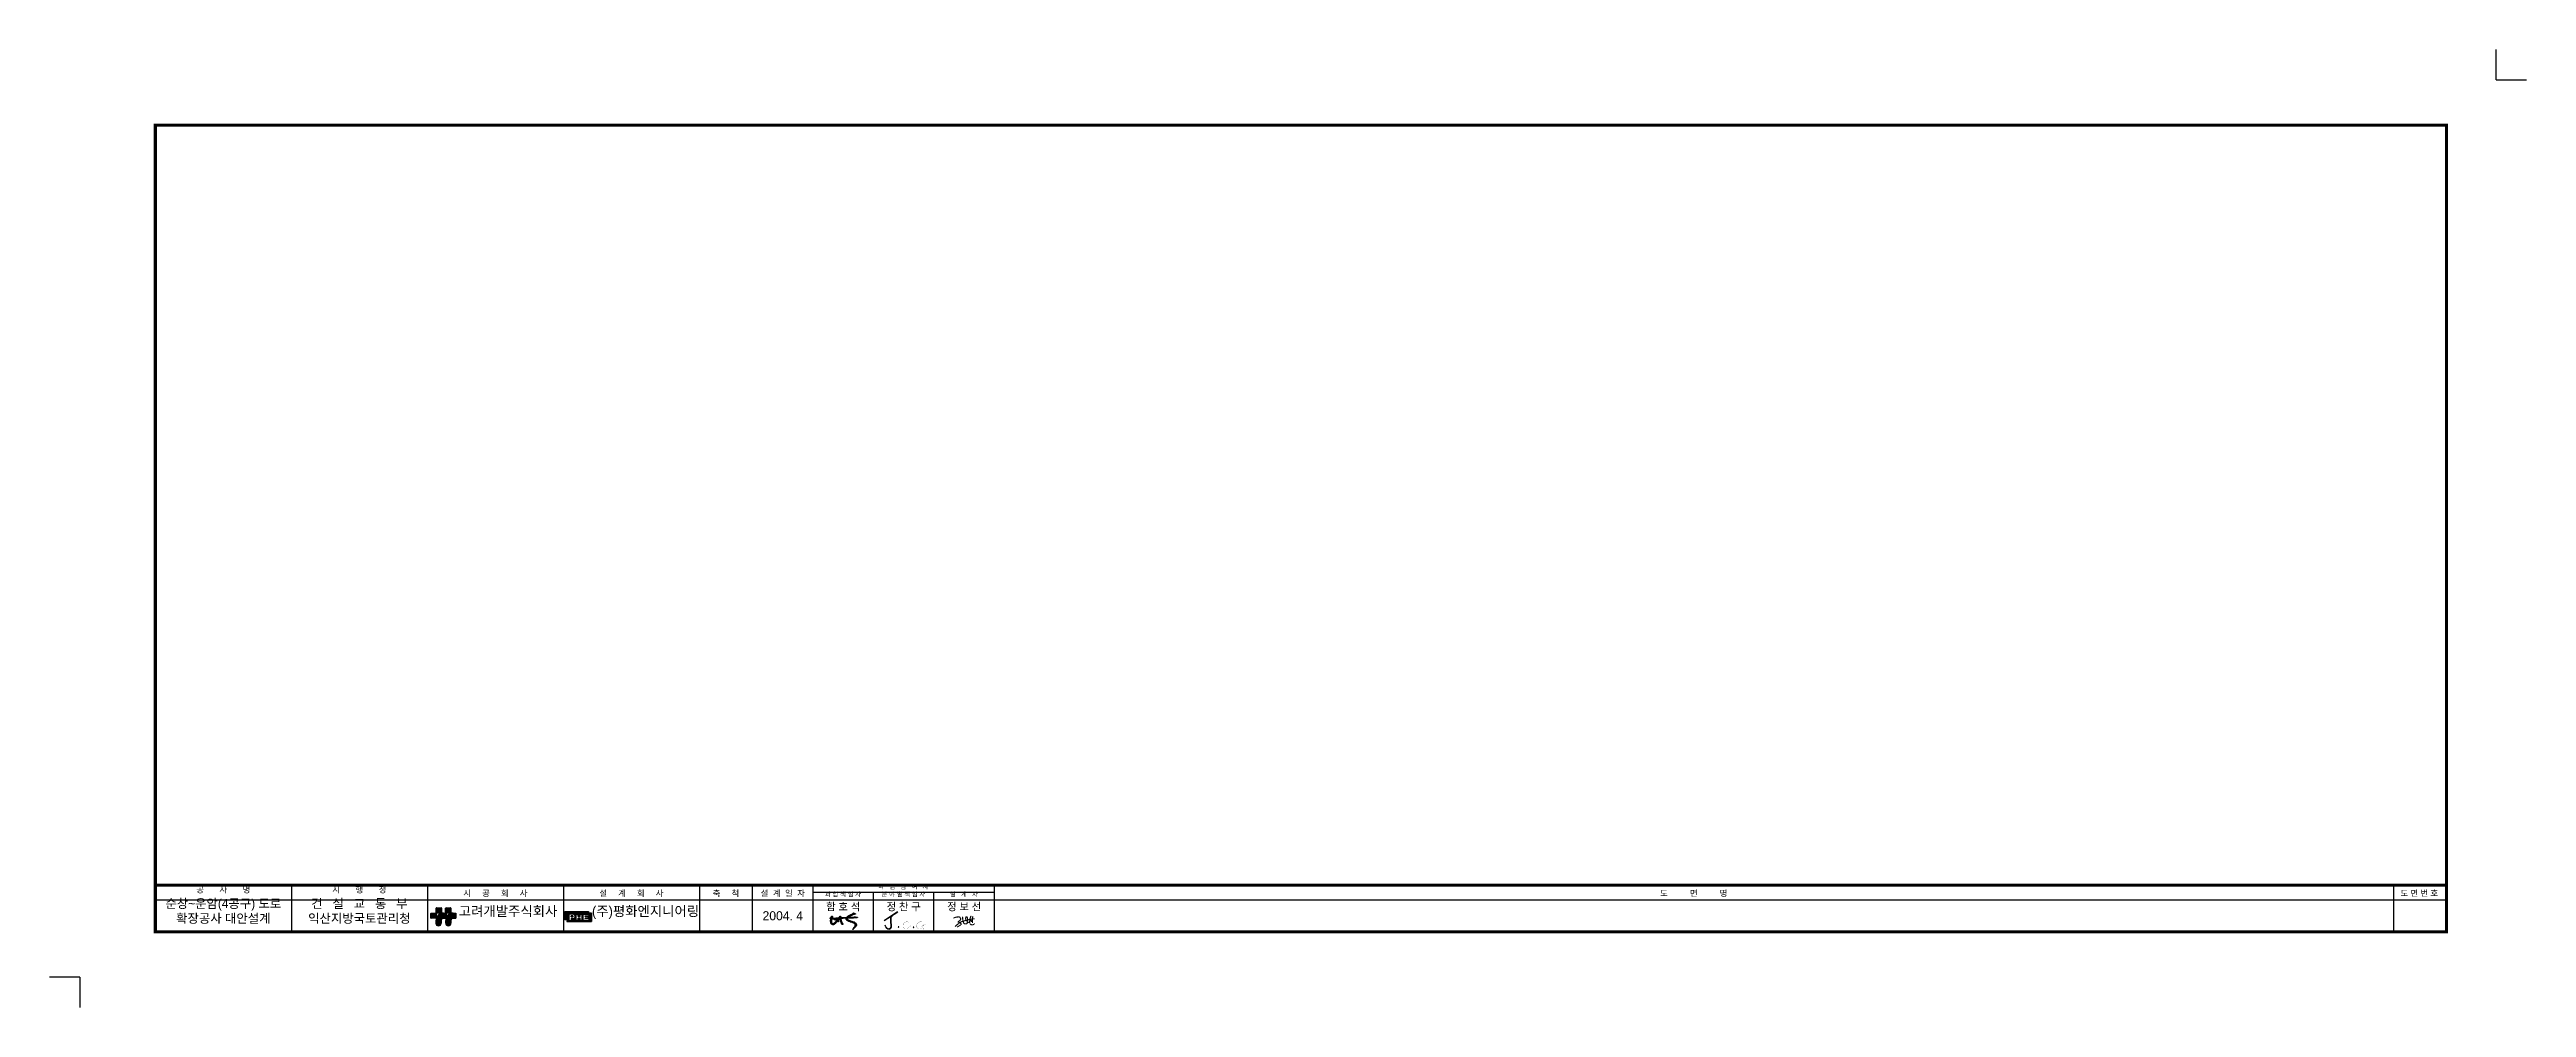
# Model space of a CAD drawing. Extents: x -20 to 1619, y -20 to 614.
import ezdxf
from ezdxf.enums import TextEntityAlignment as Align

# ---------------------------------------------------------------- set-up
doc = ezdxf.new("R2010")
doc.units = 0
doc.header["$LTSCALE"] = 500
doc.header["$MEASUREMENT"] = 0
doc.layers.get('0').update_dxf_attribs({"linetype": 'CONTINUOUS'})
doc.layers.add('NOPRINT', color=7, linetype='CONTINUOUS')
doc.styles.add('GUN', font='Gngt_01.ttf')
doc.styles.add('STYLE2', font='H2HDRM.TTF')

msp = doc.modelspace()

# ---------------------------------------------------------------- texts
for s, height, style, p in [('순창~운암(4공구) 도로', 6, 'STYLE2', (95, 45.8)), ('공       사       명', 4, 'STYLE2', (95, 56)), ('건   설   교   통   부', 6, 'STYLE2', (185, 45.8)), ('시       행       청', 4, 'STYLE2', (185, 56)), ('시     공     회     사', 4, 'STYLE2', (275, 53.6)), ('설     계     회     사', 4, 'STYLE2', (365, 53.6)), ('축     척', 4, 'STYLE2', (427.6, 53.6)), ('설  계  일  자', 4, 'STYLE2', (465.2, 53.6)), ('과 업 책 임 자', 3, 'STYLE2', (505, 53.5)), ('함 호 석', 5, 'GUN', (505.2, 44.2)), ('과   업   참   여   자', 3, 'STYLE2', (545, 58.5)), ('분 야 별 책 임 자', 3, 'STYLE2', (545, 53.5)), ('정 찬 구', 5, 'GUN', (545.2, 44.2)), ('정 보 선', 5, 'GUN', (585.2, 44.2)), ('설   계   자', 3, 'STYLE2', (585, 53.5)), ('도          면          명', 4, 'STYLE2', (1068, 53.6)), ('도 면 번 호', 4, 'STYLE2', (1548.1, 53.6)), ('확장공사 대안설계', 6, 'STYLE2', (95, 36)), ('익산지방국토관리청', 6, 'STYLE2', (185, 36)), ('고려개발주식회사', 6.5, 'STYLE2', (283.4, 40.5)), ('(주)평화엔지니어링', 6.5, 'STYLE2', (374.4, 40.5)), ('2004. 4', 6, 'GUN', (465.2, 37.7))]:
    msp.add_text(s, height=height, dxfattribs=dict(style=style)).set_placement(p, align=Align.CENTER)

# ---------------------------------------------------------------- blocks, each defined once
blk = doc.blocks.new('$PP')
at = {"layer": 'NOPRINT'}
for q in [(-20, 0), (0, -20)]:
    blk.add_line((0, 0), q, dxfattribs=at)

# ---------------------------------------------------------------- hatches: boundary and pattern name
h = msp.add_hatch(color=256)
h.paths.add_polyline_path([(239.4, 45.8, 0.414214), (239.1, 46), (236.1, 46, 0.414214), (235.9, 45.8), (235.9, 42.9, -0.198912), (235.8, 42.7), (235.7, 42.6, -0.198912), (235.5, 42.5), (232.6, 42.5, 0.414214), (232.4, 42.3), (232.4, 39.2, 0.414214), (232.6, 39), (235.6, 39, 0.414214), (235.9, 39.2), (235.9, 42.1, -0.198912), (235.9, 42.3), (236, 42.4, -0.198912), (236.2, 42.5), (239.1, 42.5, 0.414214), (239.4, 42.8)])
h.paths.add_polyline_path([(245.6, 45.8, 0.414214), (245.4, 46), (242.4, 46, 0.414214), (242.1, 45.8), (242.1, 42.9, -0.198912), (242, 42.7), (241.9, 42.6, -0.198912), (241.8, 42.5), (240.6, 42.5, 0.414214), (235.6, 37.5), (235.6, 35.8, 1), (239.1, 35.8), (239.1, 37.5, -0.414214), (240.6, 39), (242.4, 39), (242.4, 42.5), (245.4, 42.5, 0.414214), (245.6, 42.8)])
h.paths.add_polyline_path([(248.9, 42.5), (247.1, 42.5, 0.414214), (242.1, 37.5), (242.1, 35.8, 1), (245.6, 35.8), (245.6, 37.5, -0.414214), (247.1, 39), (248.9, 39)])
h = msp.add_hatch(color=7)
h.paths.add_polyline_path([(320.9, 43.5), (320.9, 37.9), (321.6, 37.9), (321.6, 43), (336.7, 43), (336.7, 43.5)])
h.paths.add_polyline_path([(322.3, 37), (338.6, 37), (338.6, 42.4), (322.3, 42.4)])
h.paths.add_polyline_path([(323.9, 41.8), (326.5, 41.8), (326.7, 41.7), (326.8, 41.7), (327, 41.6), (327.1, 41.6), (327.2, 41.5), (327.3, 41.5), (327.3, 41.4), (327.4, 41.4), (327.5, 41.3), (327.5, 41.3), (327.6, 41.2), (327.6, 41.1), (327.7, 41), (327.7, 40.9), (327.8, 40.7), (327.8, 40.6), (327.8, 40, -0.083285), (327.7, 39.5, -0.09084), (327.4, 39.1, -0.104065), (327, 38.9, -0.115836), (326.5, 38.8), (325.2, 38.8), (325.2, 37.6), (323.9, 37.6)], flags=16)
h.paths.add_polyline_path([(326.5, 40.3), (326.5, 40.3), (326.5, 40.3), (326.5, 40.4), (326.5, 40.4), (326.5, 40.4), (326.4, 40.4), (326.4, 40.5), (326.4, 40.5), (326.4, 40.5), (326.4, 40.5), (326.4, 40.5), (326.3, 40.5), (326.3, 40.5), (326.3, 40.5), (326.2, 40.6), (326.2, 40.6), (325.2, 40.6), (325.2, 40), (326.2, 40, 0.115836), (326.3, 40, 0.104065), (326.4, 40.1, 0.09084), (326.5, 40.2, 0.083285)], flags=17)
h.paths.add_polyline_path([(328.5, 41.8), (329.8, 41.8), (329.8, 40.3), (331.1, 40.3), (331.1, 41.8), (332.4, 41.8), (332.4, 37.6), (331.1, 37.6), (331.1, 39.1), (329.8, 39.1), (329.8, 37.6), (328.5, 37.6)], flags=16)
h.paths.add_polyline_path([(333.1, 41.8), (337, 41.8), (337, 40.6), (334.4, 40.6), (334.4, 40.1), (336.6, 40.1), (336.6, 39.2), (334.4, 39.2), (334.4, 38.8), (337, 38.8), (337, 37.6), (333.1, 37.6)], flags=16)
at = {"linetype": 'CONTINUOUS'}
h = msp.add_hatch(color=256, dxfattribs=at)
h.paths.add_polyline_path([(513, 39.3), (513.1, 39.3), (513.2, 39.3), (513.5, 39.4), (513.7, 39.4), (513.8, 39.4), (513.9, 39.4), (514, 39.4), (514.1, 39.4), (514.2, 39.4), (514.3, 39.4), (514.3, 39.4), (514.5, 39.5), (514.5, 39.5), (514.6, 39.5), (514.6, 39.5), (514.7, 39.5), (514.7, 39.5), (514.7, 39.6), (514.7, 39.6), (514.7, 39.7), (514.6, 39.7), (514.6, 39.7), (514.3, 39.7), (514.3, 39.8), (514.2, 39.8), (513.9, 39.8), (513.7, 39.8), (513.5, 39.8), (513.3, 39.8), (513, 39.9), (512.8, 39.9), (512.5, 39.9), (511.6, 39.8), (511.3, 39.8), (511, 39.8), (510.7, 39.8), (510.6, 39.8), (510.4, 39.8), (510.3, 39.8), (509.8, 39.8), (509.7, 39.8), (509.5, 39.7), (509.4, 39.7), (509.1, 39.7), (509, 39.7), (508.8, 39.7), (508.8, 39.7), (508.7, 39.7), (508.6, 39.7), (508.6, 39.7), (508.6, 39.8), (508.7, 39.9), (508.8, 39.9), (508.9, 40), (509, 40.1), (509.2, 40.1), (509.4, 40.2), (509.5, 40.3), (509.6, 40.3), (509.7, 40.4), (509.8, 40.4), (509.9, 40.5), (510, 40.5), (510.1, 40.6), (510.2, 40.7), (510.3, 40.7), (510.4, 40.8), (510.5, 40.8), (510.7, 40.9), (510.8, 40.9), (510.9, 41), (511, 41), (511.1, 41.1), (511.3, 41.2), (511.4, 41.2), (511.6, 41.3), (511.8, 41.5), (512, 41.5), (512, 41.5), (512.1, 41.5), (512.2, 41.5), (512.3, 41.5), (512.4, 41.5), (512.5, 41.5), (512.6, 41.5), (512.6, 41.6), (512.6, 41.6), (512.7, 41.7), (512.8, 41.7), (512.8, 41.7), (513, 41.7), (513.1, 41.7), (513.2, 41.8), (513.3, 41.8), (513.3, 41.8), (513.3, 41.9), (513.2, 42), (513.1, 42), (513, 42.1), (513, 42.1), (512.9, 42.1), (512.8, 42.2), (512.7, 42.2), (512.7, 42.2), (512.6, 42.3), (512.6, 42.3), (512.5, 42.3), (512.4, 42.4), (512.4, 42.5), (512.3, 42.5), (512.2, 42.6), (512.2, 42.6), (512.1, 42.6), (512, 42.6), (511.9, 42.5), (511.8, 42.4), (511.8, 42.4), (511.7, 42.3), (511.7, 42.3), (511.7, 42.2), (511.6, 42.2), (511.6, 42.1), (511.4, 42), (510.9, 41.8), (510.2, 41.5), (509.9, 41.4), (509.6, 41.2), (509.4, 41.1), (509.1, 40.9), (508.8, 40.8), (508.6, 40.6), (508.3, 40.5), (508.2, 40.4), (508.1, 40.3), (508, 40.2), (507.6, 39.8), (507.4, 39.7), (507.3, 39.7), (507.3, 39.6), (507.1, 39.6), (506.8, 39.6), (506.6, 39.6), (506.4, 39.6), (505.8, 39.6), (505.5, 39.6), (505.4, 39.5), (505.2, 39.5), (503.9, 39.5), (503.9, 39.4), (503.8, 39.4), (503.8, 39.4), (503.7, 39.4), (503.7, 39.5), (503.7, 39.6), (503.7, 39.7), (503.7, 39.8), (503.7, 39.9), (503.6, 40), (503.6, 40.1), (503.5, 40.2), (503.4, 40.3), (503.3, 40.3), (503.2, 40.4), (503.1, 40.4), (503.1, 40.4), (503, 40.4), (502.9, 40.2), (502.9, 40.1), (502.8, 40), (502.8, 40), (502.7, 39.8), (502.6, 39.7), (502.6, 39.7), (502.4, 39.5), (502.4, 39.4), (502.4, 39.4), (502.3, 39.3), (502.2, 39.3), (502.1, 39.3), (502, 39.3), (501.8, 39.4), (501.6, 39.4), (501.5, 39.3), (501.4, 39.3), (501.2, 39.3), (501, 39.3), (500.9, 39.3), (500.8, 39.3), (500.7, 39.3), (500.5, 39.3), (500.3, 39.2), (500.1, 39.2), (499.9, 39.2), (499.7, 39.2), (499.4, 39.2), (499.2, 39.2), (499.2, 39.2), (499.1, 39.2), (499, 39.2), (498.8, 39.2), (498.7, 39.2), (498.6, 39.2), (498.2, 39.2), (498.2, 39.2), (498.1, 39.1), (498, 39.2), (498, 39.2), (497.9, 39.3), (497.9, 39.3), (498, 39.5), (498, 39.7), (498.1, 39.8), (498.1, 40), (498.1, 40.2), (497.9, 40.4), (497.7, 40.5), (497.6, 40.5), (497.5, 40.4), (497.5, 40.2), (497.5, 39.9), (497.3, 39.7), (497.2, 39.2), (497.2, 39.2), (497.1, 39.3), (497, 39.3), (496.9, 39.4), (496.8, 39.4), (496.6, 39.4), (496.6, 39.4), (496.5, 39.3), (496.5, 39.2), (496.5, 39.1), (496.5, 39), (496.5, 39), (496.5, 38.9), (496.6, 38.8), (496.6, 38.8), (496.7, 38.7), (496.8, 38.7), (496.9, 38.7), (497, 38.6), (497, 38.5), (496.9, 38.4), (496.9, 38.2), (496.8, 37.7), (496.8, 37.4), (496.8, 37.2), (496.9, 36.5), (496.9, 36.2), (497, 35.9), (497.1, 35.6), (497.2, 35.4), (497.5, 35.1), (497.8, 35), (498.4, 34.8), (498.8, 34.8), (499.1, 34.9), (499.3, 35.1), (499.7, 35.3), (500, 35.6), (500.3, 35.9), (500.6, 36.2), (500.8, 36.4), (501.1, 36.7), (501.5, 37.1), (501.5, 37), (501.6, 37), (501.6, 37), (501.7, 36.9), (501.8, 36.9), (501.9, 36.9), (502, 36.8), (502.1, 36.8), (502.1, 36.8), (502.2, 36.9), (502.2, 36.9), (502.2, 37), (502.1, 37), (502, 37.1), (501.8, 37.2), (501.8, 37.2), (501.7, 37.3), (501.8, 37.4), (501.9, 37.6), (502, 37.8), (502.1, 37.9), (502.2, 38.1), (502.3, 38.1), (502.3, 38.2), (502.4, 38.4), (502.5, 38.5), (502.6, 38.6), (502.7, 38.7), (502.8, 38.8), (502.8, 38.8), (502.9, 38.8), (503, 38.8), (503, 38.8), (503.1, 38.7), (503.1, 38.6), (503.1, 38.3), (503.2, 37.8), (503.3, 37.3), (503.4, 36.8), (503.6, 36.4), (503.8, 36), (504, 35.8), (504, 35.7), (504, 35.6), (503.9, 35.5), (504.4, 35), (504.6, 34.9), (504.7, 34.9), (504.8, 34.9), (504.8, 34.9), (504.9, 34.9), (505, 34.9), (505, 35), (505, 35), (505, 35.2), (505, 35.3), (504.9, 35.4), (504.8, 35.6), (504.6, 35.7), (504.5, 35.9), (504.4, 36.1), (504.2, 36.4), (504.1, 36.5), (504.1, 36.7), (504, 36.9), (504, 37.2), (503.9, 37.4), (503.8, 37.6), (503.8, 37.9), (503.7, 38.1), (503.7, 38.5), (503.7, 38.7), (503.8, 38.8), (503.9, 38.9), (504.1, 38.9), (504.3, 38.9), (504.9, 38.9), (505.2, 39), (505.5, 39), (506.4, 39), (506.5, 39), (506.7, 39), (506.9, 39), (507, 39), (507.1, 39), (507.1, 38.8), (507.1, 38.7), (507.1, 38.5), (507.2, 38.2), (507.3, 38), (507.5, 37.8), (507.6, 37.6), (507.8, 37.5), (508.1, 37.4), (508.6, 37.1), (508.8, 37), (509.5, 36.8), (509.7, 36.7), (509.8, 36.6), (510.1, 36.5), (510.7, 36.4), (511.1, 36.3), (511.5, 36.1), (511.7, 36.1), (511.8, 36), (511.8, 36), (511.9, 35.9), (512.1, 35.8), (512.3, 35.8), (512.4, 35.7), (512.6, 35.6), (512.8, 35.5), (513, 35.4), (513, 35.3), (513.2, 35.2), (513.2, 35.1), (513.2, 34.9), (513.2, 34.8), (513.2, 34.7), (513.2, 34.5), (513.2, 34.3), (513.1, 34), (512.9, 33.7), (512.6, 33.2), (512.2, 32.9), (511.9, 32.4), (511.7, 32.1), (511.5, 31.9), (511.5, 31.8), (511.5, 31.7), (511.5, 31.7), (511.6, 31.7), (511.6, 31.7), (511.8, 31.7), (511.8, 31.8), (512, 32), (512.3, 32.3), (512.5, 32.5), (512.7, 32.7), (512.9, 32.9), (513.1, 33.1), (513.3, 33.3), (513.6, 33.6), (513.8, 33.9), (513.9, 34.2), (513.9, 34.4), (514, 34.8), (514, 35), (513.8, 35.3), (513.6, 35.7), (513.2, 36.1), (512.9, 36.3), (512.6, 36.5), (512.4, 36.6), (512.2, 36.7), (511.8, 36.7), (511.3, 36.9), (511, 37), (510.8, 37.1), (510.7, 37.2), (510.4, 37.2), (509.9, 37.4), (509.7, 37.4), (509.6, 37.5), (509.4, 37.5), (509.2, 37.6), (508.8, 37.8), (508.6, 37.9), (508.5, 37.9), (508.4, 38), (508.3, 38), (508.1, 38.2), (508, 38.3), (507.9, 38.4), (507.9, 38.5), (507.8, 38.6), (507.8, 38.7), (507.8, 38.7), (507.8, 38.9), (507.8, 39), (507.9, 39), (507.9, 39.1), (508, 39.1), (508.2, 39.1), (508.4, 39.1), (508.9, 39.1), (509, 39.1), (509.2, 39.1), (509.5, 39.1), (509.7, 39.1), (509.9, 39.1), (510.2, 39.2), (510.4, 39.2), (510.6, 39.2), (510.7, 39.2), (510.9, 39.2), (511, 39.2), (511.1, 39.2), (511.2, 39.2), (511.3, 39.2), (511.4, 39.2), (511.5, 39.2), (511.7, 39.2), (511.8, 39.2), (511.9, 39.2), (512, 39.3), (512.1, 39.3), (512.2, 39.3), (512.6, 39.3), (512.7, 39.3), (512.9, 39.3)])
h.paths.add_polyline_path([(501.9, 38.7), (501.9, 38.6), (501.8, 38.6), (501.8, 38.5), (501.7, 38.5), (501.6, 38.4), (501.5, 38.2), (501.4, 38.1), (501.2, 37.9), (501.1, 37.8), (501, 37.8), (501, 37.8), (500.9, 37.8), (500.8, 37.8), (500.7, 37.9), (500.5, 38), (500.3, 38.1), (500.1, 38.1), (499.9, 38.3), (499.6, 38.4), (499.4, 38.5), (499.3, 38.6), (499.3, 38.6), (499.2, 38.6), (499.2, 38.6), (499.3, 38.6), (499.4, 38.6), (499.4, 38.6), (500.1, 38.6), (500.6, 38.6), (501.1, 38.6), (501.4, 38.7), (501.6, 38.7), (501.8, 38.7)], flags=16)
h.paths.add_polyline_path([(500.8, 37.5), (500.8, 37.4), (500.8, 37.3), (500.7, 37.2), (500.6, 37.1), (500, 36.6), (499.7, 36.3), (499.4, 36), (499.2, 35.9), (498.9, 35.7), (498.8, 35.6), (498.7, 35.5), (498.5, 35.5), (498.4, 35.5), (498.3, 35.5), (498.1, 35.5), (498, 35.6), (497.9, 35.6), (497.8, 35.7), (497.7, 35.8), (497.6, 35.9), (497.6, 36), (497.5, 36.1), (497.5, 36.3), (497.5, 36.4), (497.4, 36.8), (497.4, 37), (497.4, 37.3), (497.5, 37.6), (497.5, 38), (497.6, 38.2), (497.6, 38.5), (497.8, 38.5), (498.1, 38.5), (498.5, 38.5), (498.8, 38.5), (498.9, 38.5), (499, 38.4), (499.1, 38.3), (499.1, 38.3), (499.3, 38.2), (499.5, 38.1), (499.7, 38), (499.9, 37.9), (500.3, 37.8), (500.6, 37.6), (500.7, 37.6), (500.7, 37.6)], flags=16)

# ---------------------------------------------------------------- linework, layer by layer
for p, q in [((1566, 51), (50, 51)), ((140, 61), (140, 30)), ((230, 61), (230, 30)), ((320, 61), (320, 30)), ((410, 61), (410, 30)), ((410, 61), (410, 30)), ((445, 61), (445, 30)), ((445, 61), (445, 30)), ((485, 61), (485, 30)), ((485, 61), (485, 30)), ((605, 56), (485, 56)), ((525, 56), (525, 30)), ((565, 56), (565, 30)), ((605, 61), (605, 30)), ((1531, 61), (1531, 30)), ((232.4, 39.2), (232.4, 42.3)), ((232.6, 42.5), (235.5, 42.5)), ((235.6, 39), (232.6, 39)), ((235.6, 37.5), (235.6, 35.8)), ((235.7, 42.6), (235.8, 42.7)), ((235.9, 42.9), (235.9, 45.8)), ((236, 42.4), (235.9, 42.3)), ((235.9, 42.1), (235.9, 39.2)), ((236.1, 46), (239.1, 46)), ((239.1, 42.5), (236.2, 42.5)), ((239.1, 37.5), (239.1, 35.8)), ((239.4, 45.8), (239.4, 42.8)), ((240.6, 42.5), (241.8, 42.5)), ((240.6, 39), (242.4, 39)), ((241.9, 42.6), (242, 42.7)), ((242.1, 42.9), (242.1, 45.8)), ((242.1, 37.5), (242.1, 35.8)), ((242.4, 46), (245.4, 46)), ((242.4, 42.5), (242.4, 39)), ((245.4, 42.5), (242.4, 42.5)), ((245.6, 45.8), (245.6, 42.8)), ((245.6, 37.5), (245.6, 35.8)), ((247.1, 42.5), (248.9, 42.5)), ((247.1, 39), (248.9, 39)), ((248.9, 42.5), (248.9, 39)), ((532.3, 37.5), (541.2, 43.6)), ((532.3, 37.5), (541.3, 43.2)), ((533.2, 33.8), (532.9, 34.4)), ((533.4, 33.4), (533.2, 33.8)), ((533.6, 33.1), (533.4, 33.4)), ((533.5, 33.2), (533.4, 33.4)), ((533.7, 32.8), (533.5, 33.2)), ((533.8, 32.8), (533.6, 33.1)), ((533.9, 32.5), (533.7, 32.8)), ((534, 32.6), (533.8, 32.8)), ((536.5, 39.2), (536.4, 38.9)), ((536.4, 38.9), (536.4, 38.6)), ((536.4, 38.6), (536.4, 38.3)), ((536.4, 38.3), (536.4, 38)), ((536.4, 38), (536.4, 37.6)), ((536.4, 37.6), (536.4, 37.3)), ((536.4, 37.3), (536.5, 36.9)), ((536.5, 32.8), (536.4, 32.7)), ((536.6, 39.9), (536.5, 39.7)), ((536.5, 39.7), (536.5, 39.4)), ((536.5, 39.4), (536.5, 39.2)), ((536.5, 36.9), (536.5, 36.5)), ((536.5, 36.5), (536.5, 36.2)), ((536.5, 36.2), (536.5, 35.8)), ((536.5, 35.8), (536.6, 35.4)), ((536.6, 33.1), (536.5, 32.9)), ((536.5, 32.9), (536.5, 32.8)), ((536.8, 40.2), (536.6, 39.9)), ((536.6, 35.4), (536.6, 35.1)), ((536.6, 35.1), (536.6, 34.7)), ((536.6, 34.7), (536.7, 34.4)), ((536.7, 33.6), (536.6, 33.4)), ((536.6, 33.4), (536.6, 33.3)), ((536.6, 33.3), (536.6, 33.1)), ((536.8, 39.2), (536.7, 39)), ((536.7, 39), (536.7, 38.7)), ((536.7, 38.7), (536.7, 38.4)), ((536.7, 38.4), (536.7, 38.1)), ((536.7, 38.1), (536.7, 37.8)), ((536.7, 37.8), (536.7, 37.4)), ((536.7, 37.4), (536.7, 37.1)), ((536.7, 37.1), (536.7, 36.7)), ((536.7, 36.7), (536.8, 36.4)), ((536.7, 34.4), (536.7, 34.1)), ((536.7, 34.1), (536.7, 33.9)), ((536.7, 33.9), (536.7, 33.6)), ((536.9, 40.4), (536.8, 40.2)), ((536.9, 39.7), (536.8, 39.5)), ((536.8, 39.5), (536.8, 39.2)), ((536.8, 36.4), (536.8, 36)), ((536.8, 36), (536.8, 35.6)), ((536.8, 35.6), (536.9, 35.3)), ((536.9, 32.9), (536.8, 32.8)), ((537, 40), (536.9, 39.7)), ((536.9, 35.3), (536.9, 34.9)), ((536.9, 34.9), (536.9, 34.6)), ((536.9, 34.6), (536.9, 34.2)), ((536.9, 34.2), (537, 34)), ((537, 33.7), (536.9, 33.5)), ((536.9, 33.5), (536.9, 33.3)), ((536.9, 33.3), (536.9, 33.1)), ((536.9, 33.1), (536.9, 32.9)), ((537.3, 40.3), (537, 40)), ((537, 34), (537, 33.7)), ((537.6, 40.7), (537.3, 40.3)), ((538, 41), (537.6, 40.7)), ((534.1, 32.3), (533.9, 32.5)), ((534.1, 32.4), (534, 32.6)), ((534.3, 32.3), (534.1, 32.4)), ((534.3, 32.2), (534.1, 32.3)), ((534.5, 32.2), (534.3, 32.3)), ((534.4, 32), (534.3, 32.2)), ((534.6, 31.9), (534.4, 32)), ((534.6, 32.1), (534.5, 32.2)), ((535, 31.9), (534.6, 32.1)), ((534.8, 31.9), (534.6, 31.9)), ((534.9, 31.8), (534.8, 31.9)), ((535.1, 31.8), (534.9, 31.8)), ((535.1, 31.9), (535, 31.9)), ((535.3, 31.9), (535.1, 31.9)), ((535.3, 31.8), (535.1, 31.8)), ((535.4, 32), (535.3, 31.9)), ((535.4, 31.7), (535.3, 31.8)), ((535.6, 32), (535.4, 32)), ((535.6, 31.8), (535.4, 31.7)), ((535.7, 32.1), (535.6, 32)), ((535.7, 31.8), (535.6, 31.8)), ((535.8, 32.1), (535.7, 32.1)), ((535.9, 31.8), (535.7, 31.8)), ((536, 32.2), (535.8, 32.1)), ((536, 31.9), (535.9, 31.8)), ((536.1, 32.3), (536, 32.2)), ((536.1, 31.9), (536, 31.9)), ((536.2, 32.4), (536.1, 32.3)), ((536.2, 32), (536.1, 31.9)), ((536.3, 32.5), (536.2, 32.4)), ((536.3, 32.1), (536.2, 32)), ((536.4, 32.7), (536.3, 32.6)), ((536.3, 32.6), (536.3, 32.5)), ((536.4, 32.2), (536.3, 32.1)), ((536.5, 32.3), (536.4, 32.2)), ((536.6, 32.4), (536.5, 32.3)), ((536.7, 32.5), (536.6, 32.4)), ((536.8, 32.8), (536.7, 32.6)), ((536.7, 32.6), (536.7, 32.5))]:
    msp.add_line(p, q)
at = {"color": 7}
for p, q in [((320.9, 43.5), (320.9, 37.9)), ((321.6, 37.9), (320.9, 37.9)), ((321.6, 43), (321.6, 37.9)), ((336.7, 43), (321.6, 43)), ((322.3, 42.4), (322.3, 37)), ((322.3, 42.4), (322.3, 37)), ((338.6, 42.4), (322.3, 42.4)), ((338.6, 42.4), (322.3, 42.4)), ((338.6, 37), (322.3, 37)), ((322.3, 37), (338.6, 37)), ((323.9, 37.6), (323.9, 41.8)), ((326.5, 41.8), (323.9, 41.8)), ((323.9, 37.6), (325.2, 37.6)), ((326.2, 40.6), (325.2, 40.6)), ((325.2, 40), (325.2, 40.6)), ((326.2, 40), (325.2, 40)), ((325.2, 38.8), (325.2, 37.6)), ((326.5, 38.8), (325.2, 38.8)), ((327.8, 40), (327.8, 40.6)), ((328.5, 37.6), (328.5, 41.8)), ((328.5, 41.8), (329.8, 41.8)), ((329.8, 37.6), (328.5, 37.6)), ((329.8, 40.3), (329.8, 41.8)), ((331.1, 40.3), (329.8, 40.3)), ((329.8, 37.6), (329.8, 39.1)), ((331.1, 39.1), (329.8, 39.1)), ((331.1, 41.8), (332.4, 41.8)), ((331.1, 40.3), (331.1, 41.8)), ((331.1, 37.6), (331.1, 39.1)), ((332.4, 37.6), (331.1, 37.6)), ((332.4, 37.6), (332.4, 41.8)), ((333.1, 37.6), (333.1, 41.8)), ((333.1, 41.8), (337, 41.8)), ((337, 37.6), (333.1, 37.6)), ((334.4, 40.1), (334.4, 40.6)), ((334.4, 40.6), (337, 40.6)), ((336.6, 40.1), (334.4, 40.1)), ((334.4, 38.8), (334.4, 39.2)), ((336.6, 39.2), (334.4, 39.2)), ((337, 38.8), (334.4, 38.8)), ((336.6, 39.2), (336.6, 40.1)), ((336.7, 43.5), (336.7, 43)), ((337, 40.6), (337, 41.8)), ((337, 37.6), (337, 38.8)), ((338.6, 42.4), (338.6, 37)), ((338.6, 37), (338.6, 42.4))]:
    msp.add_line(p, q, dxfattribs=at)
at = {"const_width": 2}
msp.add_lwpolyline([(50, 30), (1566, 30), (1566, 564), (50, 564)], close=True, dxfattribs=at)
for points, const_width in [([(1566, 61), (50, 61)], 2), ([(548.6, 36.2), (548.5, 36.2), (548.4, 36.3), (548.3, 36.4), (548.2, 36.5), (548.1, 36.5), (548, 36.6), (547.9, 36.6), (547.8, 36.7), (547.7, 36.7), (547.6, 36.7), (547.5, 36.7), (547.4, 36.7), (547.3, 36.7), (547.1, 36.7), (547, 36.7), (546.9, 36.7), (546.8, 36.6), (546.6, 36.6), (546.5, 36.5), (546.4, 36.4), (546.2, 36.4), (546.1, 36.3), (546, 36.2), (545.8, 36.1), (545.7, 36), (545.6, 35.8), (545.5, 35.7), (545.3, 35.6), (545.2, 35.5), (545.1, 35.3), (545.1, 35.2), (545, 35), (544.9, 34.9), (544.8, 34.7), (544.8, 34.5), (544.7, 34.4), (544.7, 34.2), (544.7, 34.1), (544.7, 33.9), (544.7, 33.8), (544.7, 33.6), (544.7, 33.5), (544.7, 33.4), (544.8, 33.2), (544.8, 33.1), (544.9, 33), (545, 32.9), (545.1, 32.8), (545.1, 32.7), (545.2, 32.7), (545.4, 32.6), (545.5, 32.5), (545.6, 32.5), (545.8, 32.5), (545.9, 32.4), (546.1, 32.4), (546.2, 32.4), (546.4, 32.4), (546.6, 32.4), (546.8, 32.4), (547, 32.4), (547.3, 32.4), (547.5, 32.5), (547.7, 32.5), (548, 32.6), (548.2, 32.7), (548.5, 32.9), (548.8, 33), (549, 33.3), (549.3, 33.5), (549.6, 33.9), (549.8, 34.3)], 0.114), ([(557.4, 36.4), (557.3, 36.5), (557.3, 36.6), (557.2, 36.6), (557.1, 36.6), (557, 36.7), (556.9, 36.7), (556.9, 36.7), (556.8, 36.7), (556.7, 36.7), (556.6, 36.7), (556.5, 36.7), (556.4, 36.7), (556.2, 36.7), (556.1, 36.7), (556, 36.7), (555.9, 36.7), (555.8, 36.6), (555.6, 36.6), (555.5, 36.5), (555.3, 36.4), (555.2, 36.4), (555.1, 36.3), (554.9, 36.2), (554.8, 36.1), (554.7, 36), (554.6, 35.8), (554.4, 35.7), (554.3, 35.6), (554.2, 35.5), (554.1, 35.3), (554, 35.2), (554, 35), (553.9, 34.9), (553.8, 34.7), (553.8, 34.5), (553.7, 34.4), (553.7, 34.2), (553.7, 34.1), (553.7, 33.9), (553.7, 33.8), (553.7, 33.6), (553.7, 33.5), (553.7, 33.4), (553.8, 33.2), (553.8, 33.1), (553.9, 33), (554, 32.9), (554, 32.8), (554.1, 32.7), (554.2, 32.7), (554.3, 32.6), (554.5, 32.5), (554.6, 32.5), (554.7, 32.5), (554.9, 32.4), (555.1, 32.4), (555.2, 32.4), (555.4, 32.4), (555.6, 32.4), (555.8, 32.4), (556, 32.4), (556.3, 32.4), (556.5, 32.5), (556.7, 32.5), (557, 32.6), (557.1, 32.7), (557.3, 32.9), (557.5, 33), (557.6, 33.2), (557.7, 33.3), (557.8, 33.5), (557.9, 33.6), (558, 33.8), (558.1, 34.1)], 0.114), ([(556.9, 33.8), (559.5, 35.2)], 0.114), ([(558.5, 34.6), (558.3, 31.8)], 0.114)]:
    msp.add_lwpolyline(points, dxfattribs=dict(const_width=const_width))
at = {"color": 7}
for points in [[(320.9, 43.5), (336.7, 43.5)], [(326.5, 40.3), (326.5, 40.3), (326.5, 40.3), (326.5, 40.4), (326.5, 40.4), (326.5, 40.4), (326.4, 40.4), (326.4, 40.5), (326.4, 40.5), (326.4, 40.5), (326.4, 40.5), (326.4, 40.5), (326.3, 40.5), (326.3, 40.5), (326.3, 40.5), (326.2, 40.6), (326.2, 40.6)], [(327.8, 40.6), (327.8, 40.7), (327.7, 40.9), (327.7, 41), (327.6, 41.1), (327.6, 41.2), (327.5, 41.3), (327.5, 41.3), (327.4, 41.4), (327.3, 41.4), (327.3, 41.5), (327.2, 41.5), (327.1, 41.6), (327, 41.6), (326.8, 41.7), (326.7, 41.7), (326.5, 41.8)]]:
    msp.add_lwpolyline(points, dxfattribs=at)
msp.add_lwpolyline([(338.6, 37), (338.6, 42.4), (322.3, 42.4), (322.3, 37)], close=True, dxfattribs=at)
for points in [[(326.2, 40, 0.115836), (326.3, 40, 0.104065), (326.4, 40.1, 0.09084), (326.5, 40.2, 0.083285), (326.5, 40.3, 0.083285)], [(326.5, 38.8, 0.115836), (327, 38.9, 0.104065), (327.4, 39.1, 0.09084), (327.7, 39.5, 0.083285), (327.8, 40, 0.083285)]]:
    msp.add_lwpolyline(points, format="xyb", dxfattribs=at)
at = {"linetype": 'CONTINUOUS'}
msp.add_lwpolyline([(497.2, 39.2), (497.3, 39.7), (497.5, 39.9), (497.5, 40.2), (497.5, 40.4), (497.6, 40.5), (497.7, 40.5), (497.9, 40.4), (498.1, 40.2), (498.1, 40), (498.1, 39.8), (498, 39.7), (498, 39.5), (497.9, 39.3), (497.9, 39.3), (498, 39.2), (498, 39.2), (498.1, 39.1), (498.2, 39.2), (498.2, 39.2), (498.6, 39.2), (498.7, 39.2), (498.8, 39.2), (499, 39.2), (499.1, 39.2), (499.2, 39.2), (499.2, 39.2), (499.4, 39.2), (499.7, 39.2), (499.9, 39.2), (500.1, 39.2), (500.3, 39.2), (500.5, 39.3), (500.7, 39.3), (500.8, 39.3), (500.9, 39.3), (501, 39.3), (501.2, 39.3), (501.4, 39.3), (501.5, 39.3), (501.6, 39.4), (501.8, 39.4), (502, 39.3), (502.1, 39.3), (502.2, 39.3), (502.3, 39.3), (502.4, 39.4), (502.4, 39.4), (502.4, 39.5), (502.6, 39.7), (502.6, 39.7), (502.7, 39.8), (502.8, 40), (502.8, 40), (502.9, 40.1), (502.9, 40.2), (503, 40.4), (503.1, 40.4), (503.1, 40.4), (503.2, 40.4), (503.3, 40.3), (503.4, 40.3), (503.5, 40.2), (503.6, 40.1), (503.6, 40), (503.7, 39.9), (503.7, 39.8), (503.7, 39.7), (503.7, 39.6), (503.7, 39.5), (503.7, 39.4), (503.8, 39.4), (503.8, 39.4), (503.9, 39.4), (503.9, 39.5), (505.2, 39.5), (505.4, 39.5), (505.5, 39.6), (505.8, 39.6), (506.4, 39.6), (506.6, 39.6), (506.8, 39.6), (507.1, 39.6), (507.3, 39.6), (507.3, 39.7), (507.4, 39.7), (507.6, 39.8), (508, 40.2), (508.1, 40.3), (508.2, 40.4), (508.3, 40.5), (508.6, 40.6), (508.8, 40.8), (509.1, 40.9), (509.4, 41.1), (509.6, 41.2), (509.9, 41.4), (510.2, 41.5), (510.9, 41.8), (511.4, 42), (511.6, 42.1), (511.6, 42.2), (511.7, 42.2), (511.7, 42.3), (511.7, 42.3), (511.8, 42.4), (511.8, 42.4), (511.9, 42.5), (512, 42.6), (512.1, 42.6), (512.2, 42.6), (512.2, 42.6), (512.3, 42.5), (512.4, 42.5), (512.4, 42.4), (512.5, 42.3), (512.6, 42.3), (512.6, 42.3), (512.7, 42.2), (512.7, 42.2), (512.8, 42.2), (512.9, 42.1), (513, 42.1), (513, 42.1), (513.1, 42), (513.2, 42), (513.3, 41.9), (513.3, 41.8), (513.3, 41.8), (513.2, 41.8), (513.1, 41.7), (513, 41.7), (512.8, 41.7), (512.8, 41.7), (512.7, 41.7), (512.6, 41.6), (512.6, 41.6), (512.6, 41.5), (512.5, 41.5), (512.4, 41.5), (512.3, 41.5), (512.2, 41.5), (512.1, 41.5), (512, 41.5), (512, 41.5), (511.8, 41.5), (511.6, 41.3), (511.4, 41.2), (511.3, 41.2), (511.1, 41.1), (511, 41), (510.9, 41), (510.8, 40.9), (510.7, 40.9), (510.5, 40.8), (510.4, 40.8), (510.3, 40.7), (510.2, 40.7), (510.1, 40.6), (510, 40.5), (509.9, 40.5), (509.8, 40.4), (509.7, 40.4), (509.6, 40.3), (509.5, 40.3), (509.4, 40.2), (509.2, 40.1), (509, 40.1), (508.9, 40), (508.8, 39.9), (508.7, 39.9), (508.6, 39.8), (508.6, 39.7), (508.6, 39.7), (508.7, 39.7), (508.8, 39.7), (508.8, 39.7), (509, 39.7), (509.1, 39.7), (509.4, 39.7), (509.5, 39.7), (509.7, 39.8), (509.8, 39.8), (510.3, 39.8), (510.4, 39.8), (510.6, 39.8), (510.7, 39.8), (511, 39.8), (511.3, 39.8), (511.6, 39.8), (512.5, 39.9), (512.8, 39.9), (513, 39.9), (513.3, 39.8), (513.5, 39.8), (513.7, 39.8), (513.9, 39.8), (514.2, 39.8), (514.3, 39.8), (514.3, 39.7), (514.6, 39.7), (514.6, 39.7), (514.7, 39.7), (514.7, 39.6), (514.7, 39.6), (514.7, 39.5), (514.7, 39.5), (514.6, 39.5), (514.6, 39.5), (514.5, 39.5), (514.5, 39.5), (514.3, 39.4), (514.3, 39.4), (514.2, 39.4), (514.1, 39.4), (514, 39.4), (513.9, 39.4), (513.8, 39.4), (513.7, 39.4), (513.5, 39.4), (513.2, 39.3), (513.1, 39.3), (513, 39.3), (512.9, 39.3), (512.7, 39.3), (512.6, 39.3), (512.2, 39.3), (512.1, 39.3), (512, 39.3), (511.9, 39.2), (511.8, 39.2), (511.7, 39.2), (511.5, 39.2), (511.4, 39.2), (511.3, 39.2), (511.2, 39.2), (511.1, 39.2), (511, 39.2), (510.9, 39.2), (510.7, 39.2), (510.6, 39.2), (510.4, 39.2), (510.2, 39.2), (509.9, 39.1), (509.7, 39.1), (509.5, 39.1), (509.2, 39.1), (509, 39.1), (508.9, 39.1), (508.4, 39.1), (508.2, 39.1), (508, 39.1), (507.9, 39.1), (507.9, 39), (507.8, 39), (507.8, 38.9), (507.8, 38.7), (507.8, 38.7), (507.8, 38.6), (507.9, 38.5), (507.9, 38.4), (508, 38.3), (508.1, 38.2), (508.3, 38), (508.4, 38), (508.5, 37.9), (508.6, 37.9), (508.8, 37.8), (509.2, 37.6), (509.4, 37.5), (509.6, 37.5), (509.7, 37.4), (509.9, 37.4), (510.4, 37.2), (510.7, 37.2), (510.8, 37.1), (511, 37), (511.3, 36.9), (511.8, 36.7), (512.2, 36.7), (512.4, 36.6), (512.6, 36.5), (512.9, 36.3), (513.2, 36.1), (513.6, 35.7), (513.8, 35.3), (514, 35), (514, 34.8), (513.9, 34.4), (513.9, 34.2), (513.8, 33.9), (513.6, 33.6), (513.3, 33.3), (513.1, 33.1), (512.9, 32.9), (512.7, 32.7), (512.5, 32.5), (512.3, 32.3), (512, 32), (511.8, 31.8), (511.8, 31.7), (511.6, 31.7), (511.6, 31.7), (511.5, 31.7), (511.5, 31.7), (511.5, 31.8), (511.5, 31.9), (511.7, 32.1), (511.9, 32.4), (512.2, 32.9), (512.6, 33.2), (512.9, 33.7), (513.1, 34), (513.2, 34.3), (513.2, 34.5), (513.2, 34.7), (513.2, 34.8), (513.2, 34.9), (513.2, 35.1), (513.2, 35.2), (513, 35.3), (513, 35.4), (512.8, 35.5), (512.6, 35.6), (512.4, 35.7), (512.3, 35.8), (512.1, 35.8), (511.9, 35.9), (511.8, 36), (511.8, 36), (511.7, 36.1), (511.5, 36.1), (511.1, 36.3), (510.7, 36.4), (510.1, 36.5), (509.8, 36.6), (509.7, 36.7), (509.5, 36.8), (508.8, 37), (508.6, 37.1), (508.1, 37.4), (507.8, 37.5), (507.6, 37.6), (507.5, 37.8), (507.3, 38), (507.2, 38.2), (507.1, 38.5), (507.1, 38.7), (507.1, 38.8), (507.1, 39), (507, 39), (506.9, 39), (506.7, 39), (506.5, 39), (506.4, 39), (505.5, 39), (505.2, 39), (504.9, 38.9), (504.3, 38.9), (504.1, 38.9), (503.9, 38.9), (503.8, 38.8), (503.7, 38.7), (503.7, 38.5), (503.7, 38.1), (503.8, 37.9), (503.8, 37.6), (503.9, 37.4), (504, 37.2), (504, 36.9), (504.1, 36.7), (504.1, 36.5), (504.2, 36.4), (504.4, 36.1), (504.5, 35.9), (504.6, 35.7), (504.8, 35.6), (504.9, 35.4), (505, 35.3), (505, 35.2), (505, 35), (505, 35), (505, 34.9), (504.9, 34.9), (504.8, 34.9), (504.8, 34.9), (504.7, 34.9), (504.6, 34.9), (504.4, 35), (503.9, 35.5), (504, 35.6), (504, 35.7), (504, 35.8), (503.8, 36), (503.6, 36.4), (503.4, 36.8), (503.3, 37.3), (503.2, 37.8), (503.1, 38.3), (503.1, 38.6), (503.1, 38.7), (503, 38.8), (503, 38.8), (502.9, 38.8), (502.8, 38.8), (502.8, 38.8), (502.7, 38.7), (502.6, 38.6), (502.5, 38.5), (502.4, 38.4), (502.3, 38.2), (502.3, 38.1), (502.2, 38.1), (502.1, 37.9), (502, 37.8), (501.9, 37.6), (501.8, 37.4), (501.7, 37.3), (501.8, 37.2), (501.8, 37.2), (502, 37.1), (502.1, 37), (502.2, 37), (502.2, 36.9), (502.2, 36.9), (502.1, 36.8), (502.1, 36.8), (502, 36.8), (501.9, 36.9), (501.8, 36.9), (501.7, 36.9), (501.6, 37), (501.6, 37), (501.5, 37), (501.5, 37.1), (501.1, 36.7), (500.8, 36.4), (500.6, 36.2), (500.3, 35.9), (500, 35.6), (499.7, 35.3), (499.3, 35.1), (499.1, 34.9), (498.8, 34.8), (498.4, 34.8), (497.8, 35), (497.5, 35.1), (497.2, 35.4), (497.1, 35.6), (497, 35.9), (496.9, 36.2), (496.9, 36.5), (496.8, 37.2), (496.8, 37.4), (496.8, 37.7), (496.9, 38.2), (496.9, 38.4), (497, 38.5), (497, 38.6), (496.9, 38.7), (496.8, 38.7), (496.7, 38.7), (496.6, 38.8), (496.6, 38.8), (496.5, 38.9), (496.5, 39), (496.5, 39), (496.5, 39.1), (496.5, 39.2), (496.5, 39.3), (496.6, 39.4), (496.6, 39.4), (496.8, 39.4), (496.9, 39.4), (497, 39.3), (497.1, 39.3), (497.2, 39.2), (497.2, 39.2)], close=True, dxfattribs=at)
for points in [[(497.6, 38.5), (497.6, 38.2), (497.5, 38), (497.5, 37.6), (497.4, 37.3), (497.4, 37), (497.4, 36.8), (497.5, 36.4), (497.5, 36.3), (497.5, 36.1), (497.6, 36), (497.6, 35.9), (497.7, 35.8), (497.8, 35.7), (497.9, 35.6), (498, 35.6), (498.1, 35.5), (498.3, 35.5), (498.4, 35.5), (498.5, 35.5), (498.7, 35.5), (498.8, 35.6), (498.9, 35.7), (499.2, 35.9), (499.4, 36), (499.7, 36.3), (500, 36.6), (500.6, 37.1), (500.7, 37.2), (500.7, 37.2), (500.8, 37.3), (500.8, 37.3), (500.8, 37.4), (500.8, 37.5), (500.8, 37.5), (500.8, 37.5), (500.7, 37.6), (500.7, 37.6), (500.6, 37.6), (500.3, 37.8), (499.9, 37.9), (499.7, 38), (499.5, 38.1), (499.3, 38.2), (499.1, 38.3), (499.1, 38.3), (499.1, 38.3), (499, 38.4), (498.9, 38.5), (498.8, 38.5), (498.5, 38.5), (498.1, 38.5), (497.8, 38.5), (497.6, 38.5)], [(499.4, 38.6), (500.1, 38.6), (500.6, 38.6), (501.1, 38.6), (501.4, 38.7), (501.6, 38.7), (501.8, 38.7), (501.9, 38.7), (501.9, 38.6), (501.8, 38.6), (501.8, 38.6), (501.8, 38.5), (501.7, 38.5), (501.6, 38.4), (501.5, 38.2), (501.4, 38.1), (501.2, 37.9), (501.1, 37.8), (501, 37.8), (501, 37.8), (500.9, 37.8), (500.8, 37.8), (500.7, 37.9), (500.5, 38), (500.3, 38.1), (500.1, 38.1), (499.9, 38.3), (499.6, 38.4), (499.4, 38.5), (499.3, 38.6), (499.3, 38.6), (499.2, 38.6), (499.2, 38.6), (499.3, 38.6), (499.4, 38.6), (499.4, 38.6)]]:
    msp.add_lwpolyline(points, dxfattribs=at)
at = {"color": 7, "const_width": 0.72}
for points in [[(578.1, 39.1), (578.5, 39.3), (578.9, 39.5), (579.3, 39.6), (579.6, 39.7), (579.8, 39.8), (580.1, 39.8), (580.4, 39.9), (580.6, 39.9), (580.8, 39.9), (581, 39.9), (581.2, 40), (581.4, 40), (581.6, 39.9), (581.7, 39.9), (581.9, 39.9), (582, 39.9), (582.1, 39.8), (582.2, 39.7), (582.4, 39.7), (582.4, 39.6), (582.5, 39.5), (582.6, 39.4), (582.7, 39.3), (582.7, 39.2), (582.8, 39.1), (582.8, 39), (582.9, 38.9), (582.9, 38.8), (582.9, 38.7), (582.9, 38.5), (582.9, 38.4), (582.9, 38.3), (582.8, 38.2), (582.8, 38.1), (582.7, 38), (582.7, 37.9), (582.6, 37.8), (582.5, 37.8), (582.4, 37.7), (582.4, 37.6), (582.3, 37.5), (582.2, 37.4), (582.1, 37.4), (582, 37.3), (581.9, 37.2), (581.8, 37.1), (581.7, 37.1), (581.6, 37), (581.5, 36.9), (581.4, 36.9), (581.3, 36.8), (581.2, 36.7), (581.2, 36.7), (581.2, 36.6), (581.2, 36.5), (581.2, 36.5), (581.3, 36.5), (581.3, 36.4), (581.5, 36.4), (581.6, 36.4), (581.7, 36.3), (581.9, 36.3), (582, 36.3), (582.2, 36.2), (582.3, 36.2), (582.4, 36.1), (582.5, 36.1), (582.7, 36), (582.8, 35.9), (582.8, 35.8), (582.9, 35.8), (583, 35.7), (583.1, 35.6), (583.1, 35.5), (583.1, 35.5), (583.2, 35.4), (583.2, 35.3), (583.2, 35.2), (583.2, 35.2), (583.2, 35.1), (583.2, 35.1), (583.2, 35.1), (583.2, 35), (583.2, 35), (583.2, 35), (583.2, 34.9), (583.1, 34.9), (583, 34.8), (582.9, 34.7), (582.8, 34.6), (582.7, 34.5), (582.5, 34.4), (582.4, 34.3), (582.2, 34.2), (582.1, 34.1), (581.9, 34), (581.7, 33.9), (581.6, 33.8), (581.4, 33.7), (581.3, 33.6), (581.1, 33.5), (580.9, 33.4), (580.7, 33.4), (580.4, 33.3)], [(579.3, 33.4), (579.4, 33.6), (579.5, 33.8), (579.6, 34), (579.8, 34.1), (579.9, 34.2), (580.1, 34.4), (580.2, 34.5), (580.3, 34.6), (580.4, 34.7), (580.6, 34.8), (580.7, 34.8), (580.8, 34.9), (580.8, 35), (580.9, 35.1), (581, 35.2), (581.1, 35.2), (581.2, 35.3), (581.3, 35.3), (581.3, 35.4), (581.4, 35.4), (581.5, 35.5), (581.5, 35.5), (581.6, 35.6), (581.7, 35.6), (581.7, 35.7), (581.8, 35.8), (581.9, 35.9), (581.9, 35.9), (582, 36), (582.1, 36.1), (582.2, 36.2), (582.3, 36.2), (582.4, 36.3), (582.5, 36.4), (582.6, 36.4), (582.8, 36.5), (582.9, 36.5), (583.1, 36.6), (583.2, 36.7), (583.4, 36.7), (583.5, 36.8), (583.7, 36.8), (583.8, 36.9), (584, 36.9), (584.1, 37), (584.3, 37), (584.5, 37.1), (584.7, 37.2), (584.9, 37.2), (585.1, 37.3), (585.4, 37.4), (585.6, 37.4), (585.9, 37.5), (586.1, 37.6), (586.4, 37.6), (586.7, 37.7), (586.9, 37.8), (587.2, 37.8), (587.4, 37.9), (587.7, 38), (587.9, 38), (588.2, 38.1), (588.4, 38.2), (588.6, 38.2), (588.8, 38.2), (589, 38.3), (589.1, 38.3), (589.3, 38.3), (589.4, 38.4), (589.5, 38.4), (589.7, 38.4), (589.8, 38.4), (589.9, 38.4), (590.1, 38.5), (590.3, 38.5), (590.5, 38.5), (590.8, 38.6), (591.2, 38.6), (591.6, 38.6), (592.2, 38.7)], [(584.1, 40.1), (584.2, 39.5), (584.2, 39), (584.2, 38.5), (584.3, 38.2), (584.3, 37.9), (584.3, 37.7), (584.4, 37.5), (584.4, 37.3), (584.4, 37.2), (584.5, 37.1), (584.5, 37), (584.5, 36.9), (584.6, 36.8), (584.6, 36.7), (584.6, 36.6), (584.7, 36.5), (584.7, 36.4), (584.7, 36.3), (584.8, 36.2), (584.8, 36.1), (584.9, 36), (584.9, 35.9), (585, 35.8), (585.1, 35.7), (585.2, 35.6), (585.3, 35.5), (585.4, 35.4), (585.5, 35.4), (585.7, 35.3), (585.8, 35.3), (585.9, 35.3), (586, 35.3), (586.2, 35.3), (586.3, 35.3), (586.4, 35.3), (586.5, 35.3), (586.6, 35.3), (586.7, 35.4), (586.8, 35.4), (586.9, 35.5), (586.9, 35.5), (587, 35.6), (587.1, 35.6), (587.1, 35.7), (587.2, 35.8), (587.2, 35.8), (587.3, 36), (587.3, 36.1), (587.4, 36.2), (587.4, 36.4), (587.4, 36.6), (587.4, 36.8), (587.4, 37), (587.5, 37.2), (587.5, 37.4), (587.5, 37.7), (587.5, 37.9), (587.5, 38.2), (587.4, 38.5), (587.4, 38.7), (587.4, 39), (587.4, 39.2), (587.3, 39.4), (587.3, 39.6), (587.2, 39.7), (587.2, 39.8), (587.1, 39.9), (587, 40), (586.9, 40), (586.9, 40), (586.8, 40), (586.7, 40), (586.6, 40), (586.6, 39.9), (586.5, 39.9), (586.5, 39.8), (586.4, 39.8), (586.4, 39.7), (586.3, 39.6), (586.3, 39.5), (586.3, 39.4), (586.3, 39.4), (586.3, 39.3), (586.2, 39.2), (586.2, 39.1), (586.2, 39.1), (586.2, 39), (586.2, 38.9), (586.2, 38.9), (586.2, 38.8), (586.2, 38.8), (586.2, 38.8), (586.2, 38.7), (586.2, 38.7), (586.3, 38.7), (586.3, 38.6), (586.3, 38.5), (586.3, 38.5), (586.3, 38.4), (586.3, 38.3), (586.3, 38.3), (586.3, 38.2), (586.4, 38.1), (586.4, 38.1), (586.4, 38), (586.4, 37.9), (586.4, 37.9), (586.5, 37.8), (586.5, 37.8), (586.5, 37.7), (586.6, 37.7), (586.6, 37.6), (586.7, 37.6), (586.7, 37.5), (586.8, 37.4), (586.9, 37.3), (586.9, 37.3), (587, 37.2), (587.1, 37.1), (587.2, 37), (587.2, 37), (587.3, 36.9), (587.3, 36.8), (587.4, 36.8), (587.5, 36.7), (587.5, 36.7), (587.6, 36.6), (587.7, 36.5), (587.9, 36.5), (588, 36.4), (588.2, 36.3), (588.4, 36.3), (588.6, 36.2), (588.8, 36.2), (589, 36.2), (589.2, 36.1)], [(589.9, 40.7), (589.8, 40.5), (589.7, 40.3), (589.7, 40.2), (589.6, 40.1), (589.6, 40.1), (589.6, 40), (589.5, 40), (589.5, 39.9), (589.5, 39.9), (589.5, 39.8), (589.4, 39.7), (589.4, 39.7), (589.4, 39.6), (589.4, 39.5), (589.4, 39.5), (589.3, 39.4), (589.3, 39.3), (589.3, 39.3), (589.2, 39.2), (589.2, 39.1), (589.2, 39.1), (589.2, 39), (589.1, 38.9), (589.1, 38.8), (589.1, 38.8), (589.1, 38.7), (589.1, 38.6), (589.1, 38.5), (589.1, 38.5), (589.1, 38.4), (589, 38.3), (589, 38.2), (589, 38.1), (589, 38), (589, 37.9), (588.9, 37.8), (588.9, 37.7), (588.9, 37.5), (588.9, 37.4), (588.8, 37.3), (588.8, 37.2), (588.8, 37.1), (588.8, 37), (588.8, 36.8), (588.8, 36.7), (588.7, 36.6), (588.7, 36.4), (588.6, 36.3)], [(588.9, 35.6), (589, 35.4), (589.1, 35.3), (589.2, 35.2), (589.3, 35.1), (589.4, 35), (589.5, 35), (589.6, 34.9), (589.7, 34.9), (589.8, 34.8), (590, 34.8), (590.1, 34.8), (590.2, 34.7), (590.4, 34.7), (590.5, 34.7), (590.6, 34.7), (590.8, 34.7), (590.9, 34.7), (591, 34.7), (591.2, 34.8), (591.4, 34.9), (591.5, 35), (591.7, 35.1), (591.9, 35.3), (592.2, 35.6)], [(589.1, 38.3), (589.3, 38), (589.4, 37.8), (589.5, 37.6), (589.6, 37.4), (589.6, 37.3), (589.7, 37.3), (589.7, 37.2), (589.7, 37.2), (589.7, 37.1), (589.7, 37.1), (589.8, 37), (589.8, 37), (589.8, 37), (589.8, 36.9), (589.9, 36.9), (589.9, 36.9), (589.9, 36.9), (589.9, 36.9), (589.9, 36.9), (589.9, 36.9), (589.9, 36.9), (590, 36.9), (590, 36.9), (590, 36.9), (590, 37), (590.1, 37), (590.1, 37), (590.1, 37.1), (590.2, 37.1), (590.2, 37.2), (590.3, 37.3), (590.3, 37.4), (590.3, 37.4), (590.4, 37.5), (590.4, 37.6), (590.4, 37.7), (590.4, 37.8), (590.5, 37.9), (590.5, 38.1), (590.5, 38.2), (590.5, 38.3), (590.6, 38.5), (590.6, 38.6), (590.6, 38.8), (590.7, 38.9), (590.7, 39), (590.7, 39.2), (590.7, 39.3), (590.7, 39.4), (590.8, 39.5), (590.8, 39.5), (590.8, 39.6), (590.8, 39.7), (590.8, 39.7), (590.8, 39.8), (590.8, 39.8), (590.8, 39.9), (590.9, 39.9), (590.9, 39.9), (590.9, 40), (590.9, 40), (591, 40.1), (591, 40.1), (591, 40.2), (591, 40.2), (591, 40.3), (591, 40.3), (591, 40.4), (591, 40.4), (591, 40.4), (591, 40.4), (591, 40.4), (591, 40.4), (591, 40.3), (590.9, 40.2), (590.9, 40.1), (590.9, 40), (590.9, 39.8), (590.8, 39.7), (590.8, 39.6), (590.8, 39.4), (590.8, 39.3), (590.8, 39.2), (590.8, 39.1), (590.8, 38.9), (590.8, 38.8), (590.8, 38.7), (590.8, 38.6), (590.8, 38.5), (590.8, 38.4), (590.8, 38.2), (590.8, 38.1), (590.8, 38), (590.8, 37.9), (590.8, 37.8), (590.8, 37.8), (590.8, 37.7), (590.8, 37.6), (590.8, 37.5), (590.8, 37.4), (590.8, 37.3), (590.8, 37.3), (590.8, 37.2), (590.8, 37.1), (590.8, 37), (590.8, 36.9), (590.8, 36.8), (590.8, 36.7), (590.8, 36.5), (590.8, 36.4), (590.8, 36.2), (590.8, 36)]]:
    msp.add_lwpolyline(points, dxfattribs=at)
for centre, radius, start, end in [((232.6, 42.3), 0.25, 90, 180), ((232.6, 39.2), 0.25, 180, 270), ((235.5, 42.8), 0.25, 270, 315), ((240.6, 37.5), 4.97, 90, 180), ((235.6, 39.2), 0.25, 270, 0), ((237.4, 35.8), 1.75, 180, 360), ((235.6, 42.9), 0.25, 315, 0), ((236.1, 45.8), 0.25, 90, 180), ((236.1, 42.1), 0.25, 135, 180), ((236.2, 42.3), 0.25, 90, 135), ((239.1, 45.8), 0.25, 0, 90), ((239.1, 42.8), 0.25, 270, 0), ((240.6, 37.5), 1.47, 90, 180), ((241.8, 42.8), 0.25, 270, 315), ((241.9, 42.9), 0.25, 315, 0), ((242.4, 45.8), 0.25, 90, 180), ((247.1, 37.5), 4.97, 90, 180), ((243.9, 35.8), 1.75, 180, 360), ((245.4, 45.8), 0.25, 0, 90), ((245.4, 42.8), 0.25, 270, 0), ((247.1, 37.5), 1.47, 90, 180), ((541.8, 33.3), 0.157, 0, 180), ((541.8, 33.3), 0.157, 180, 0), ((551.7, 33.1), 0.157, 0, 180), ((551.7, 33.1), 0.157, 180, 0)]:
    msp.add_arc(centre, radius, start, end)
at = {"linetype": 'CONTINUOUS'}
for points in [[(541.2, 43.6), (532.3, 37.5), (541.3, 43.2)], [(533.4, 33.4), (533.5, 33.2), (533.6, 33.1)], [(533.5, 33.2), (533.7, 32.8), (533.6, 33.1)], [(533.6, 33.1), (533.7, 32.8), (533.8, 32.8)], [(533.7, 32.8), (533.9, 32.5), (533.8, 32.8)], [(533.8, 32.8), (533.9, 32.5), (534, 32.6)], [(536.5, 39.2), (536.4, 38.9), (536.7, 39)], [(536.7, 39), (536.4, 38.9), (536.7, 38.7)], [(536.4, 38.9), (536.4, 38.6), (536.7, 38.7)], [(536.7, 38.7), (536.4, 38.6), (536.7, 38.4)], [(536.4, 38.6), (536.4, 38.3), (536.7, 38.4)], [(536.7, 38.4), (536.4, 38.3), (536.7, 38.1)], [(536.4, 38.3), (536.4, 38), (536.7, 38.1)], [(536.7, 38.1), (536.4, 38), (536.7, 37.8)], [(536.4, 38), (536.4, 37.6), (536.7, 37.8)], [(536.7, 37.8), (536.4, 37.6), (536.7, 37.4)], [(536.4, 37.6), (536.4, 37.3), (536.7, 37.4)], [(536.7, 37.4), (536.4, 37.3), (536.7, 37.1)], [(536.4, 37.3), (536.5, 36.9), (536.7, 37.1)], [(536.5, 32.8), (536.4, 32.7), (536.8, 32.8)], [(536.6, 39.9), (536.5, 39.7), (536.9, 39.7)], [(536.9, 39.7), (536.5, 39.7), (536.8, 39.5)], [(536.5, 39.7), (536.5, 39.4), (536.8, 39.5)], [(536.8, 39.5), (536.5, 39.4), (536.8, 39.2)], [(536.5, 39.4), (536.5, 39.2), (536.8, 39.2)], [(536.8, 39.2), (536.5, 39.2), (536.7, 39)], [(536.7, 37.1), (536.5, 36.9), (536.7, 36.7)], [(536.5, 36.9), (536.5, 36.5), (536.7, 36.7)], [(536.7, 36.7), (536.5, 36.5), (536.8, 36.4)], [(536.5, 36.5), (536.5, 36.2), (536.8, 36.4)], [(536.8, 36.4), (536.5, 36.2), (536.8, 36)], [(536.5, 36.2), (536.5, 35.8), (536.8, 36)], [(536.8, 36), (536.5, 35.8), (536.8, 35.6)], [(536.5, 35.8), (536.6, 35.4), (536.8, 35.6)], [(536.6, 33.1), (536.5, 32.9), (536.9, 33.1)], [(536.9, 33.1), (536.5, 32.9), (536.9, 32.9)], [(536.5, 32.9), (536.5, 32.8), (536.9, 32.9)], [(536.9, 32.9), (536.5, 32.8), (536.8, 32.8)], [(536.8, 40.2), (536.6, 39.9), (537, 40)], [(537, 40), (536.6, 39.9), (536.9, 39.7)], [(536.8, 35.6), (536.6, 35.4), (536.9, 35.3)], [(536.6, 35.4), (536.6, 35.1), (536.9, 35.3)], [(536.9, 35.3), (536.6, 35.1), (536.9, 34.9)], [(536.6, 35.1), (536.6, 34.7), (536.9, 34.9)], [(536.9, 34.9), (536.6, 34.7), (536.9, 34.6)], [(536.6, 34.7), (536.7, 34.4), (536.9, 34.6)], [(536.7, 33.6), (536.6, 33.4), (536.9, 33.5)], [(536.9, 33.5), (536.6, 33.4), (536.9, 33.3)], [(536.6, 33.4), (536.6, 33.3), (536.9, 33.3)], [(536.6, 33.3), (536.6, 33.1), (536.9, 33.3)], [(536.9, 33.3), (536.6, 33.1), (536.9, 33.1)], [(536.9, 34.6), (536.7, 34.4), (536.9, 34.2)], [(536.7, 34.4), (536.7, 34.1), (536.9, 34.2)], [(536.9, 34.2), (536.7, 34.1), (537, 34)], [(536.7, 34.1), (536.7, 33.9), (537, 34)], [(537, 34), (536.7, 33.9), (537, 33.7)], [(536.7, 33.9), (536.7, 33.6), (537, 33.7)], [(537, 33.7), (536.7, 33.6), (536.9, 33.5)], [(536.9, 40.4), (536.8, 40.2), (537.3, 40.3)], [(537.3, 40.3), (536.8, 40.2), (537, 40)], [(538, 41), (536.9, 40.4), (537.6, 40.7)], [(537.6, 40.7), (536.9, 40.4), (537.3, 40.3)], [(534, 32.6), (533.9, 32.5), (534.1, 32.4)], [(533.9, 32.5), (534.1, 32.3), (534.1, 32.4)], [(534.1, 32.4), (534.1, 32.3), (534.3, 32.3)], [(534.1, 32.3), (534.3, 32.2), (534.3, 32.3)], [(534.3, 32.3), (534.3, 32.2), (534.5, 32.2)], [(534.5, 32.2), (534.3, 32.2), (534.6, 32.1)], [(534.3, 32.2), (534.4, 32), (534.6, 32.1)], [(534.6, 32.1), (534.4, 32), (535, 31.9)], [(534.4, 32), (534.6, 31.9), (535, 31.9)], [(535.1, 31.9), (534.6, 31.9), (536, 31.9)], [(534.6, 31.9), (534.8, 31.9), (536, 31.9)], [(535, 31.9), (534.6, 31.9), (535.1, 31.9)], [(536, 31.9), (534.8, 31.9), (535.9, 31.8)], [(534.8, 31.9), (534.9, 31.8), (535.9, 31.8)], [(535.9, 31.8), (534.9, 31.8), (535.7, 31.8)], [(534.9, 31.8), (535.1, 31.8), (535.7, 31.8)], [(535.3, 31.9), (535.1, 31.9), (536.1, 31.9)], [(536.1, 31.9), (535.1, 31.9), (536, 31.9)], [(535.7, 31.8), (535.1, 31.8), (535.6, 31.8)], [(535.1, 31.8), (535.3, 31.8), (535.6, 31.8)], [(535.4, 32), (535.3, 31.9), (536.1, 31.9)], [(535.6, 31.8), (535.3, 31.8), (535.4, 31.7)], [(535.6, 32), (535.4, 32), (536.2, 32)], [(536.2, 32), (535.4, 32), (536.1, 31.9)], [(535.7, 32.1), (535.6, 32), (536.2, 32)], [(535.8, 32.1), (535.7, 32.1), (536.3, 32.1)], [(536.3, 32.1), (535.7, 32.1), (536.2, 32)], [(536, 32.2), (535.8, 32.1), (536.4, 32.2)], [(536.4, 32.2), (535.8, 32.1), (536.3, 32.1)], [(536.1, 32.3), (536, 32.2), (536.4, 32.2)], [(536.2, 32.4), (536.1, 32.3), (536.5, 32.3)], [(536.5, 32.3), (536.1, 32.3), (536.4, 32.2)], [(536.3, 32.5), (536.2, 32.4), (536.6, 32.4)], [(536.6, 32.4), (536.2, 32.4), (536.5, 32.3)], [(536.4, 32.7), (536.3, 32.6), (536.7, 32.6)], [(536.7, 32.6), (536.3, 32.6), (536.7, 32.5)], [(536.3, 32.6), (536.3, 32.5), (536.7, 32.5)], [(536.7, 32.5), (536.3, 32.5), (536.6, 32.4)], [(536.8, 32.8), (536.4, 32.7), (536.7, 32.6)]]:
    msp.add_solid(points, dxfattribs=at)

# ---------------------------------------------------------------- block references
at = {"rotation": 180}
msp.add_blockref('$PP', (1599, 594), dxfattribs=at)
msp.add_blockref('$PP', (0, 0))

msp.set_redraw_order([(e.dxf.handle, doc.entitydb.next_handle()) for e in msp.query("TEXT MTEXT ATTDEF DIMENSION ARC_DIMENSION")])  # texts and dimensions are drawn at this point

doc.saveas('drawing.dxf')
